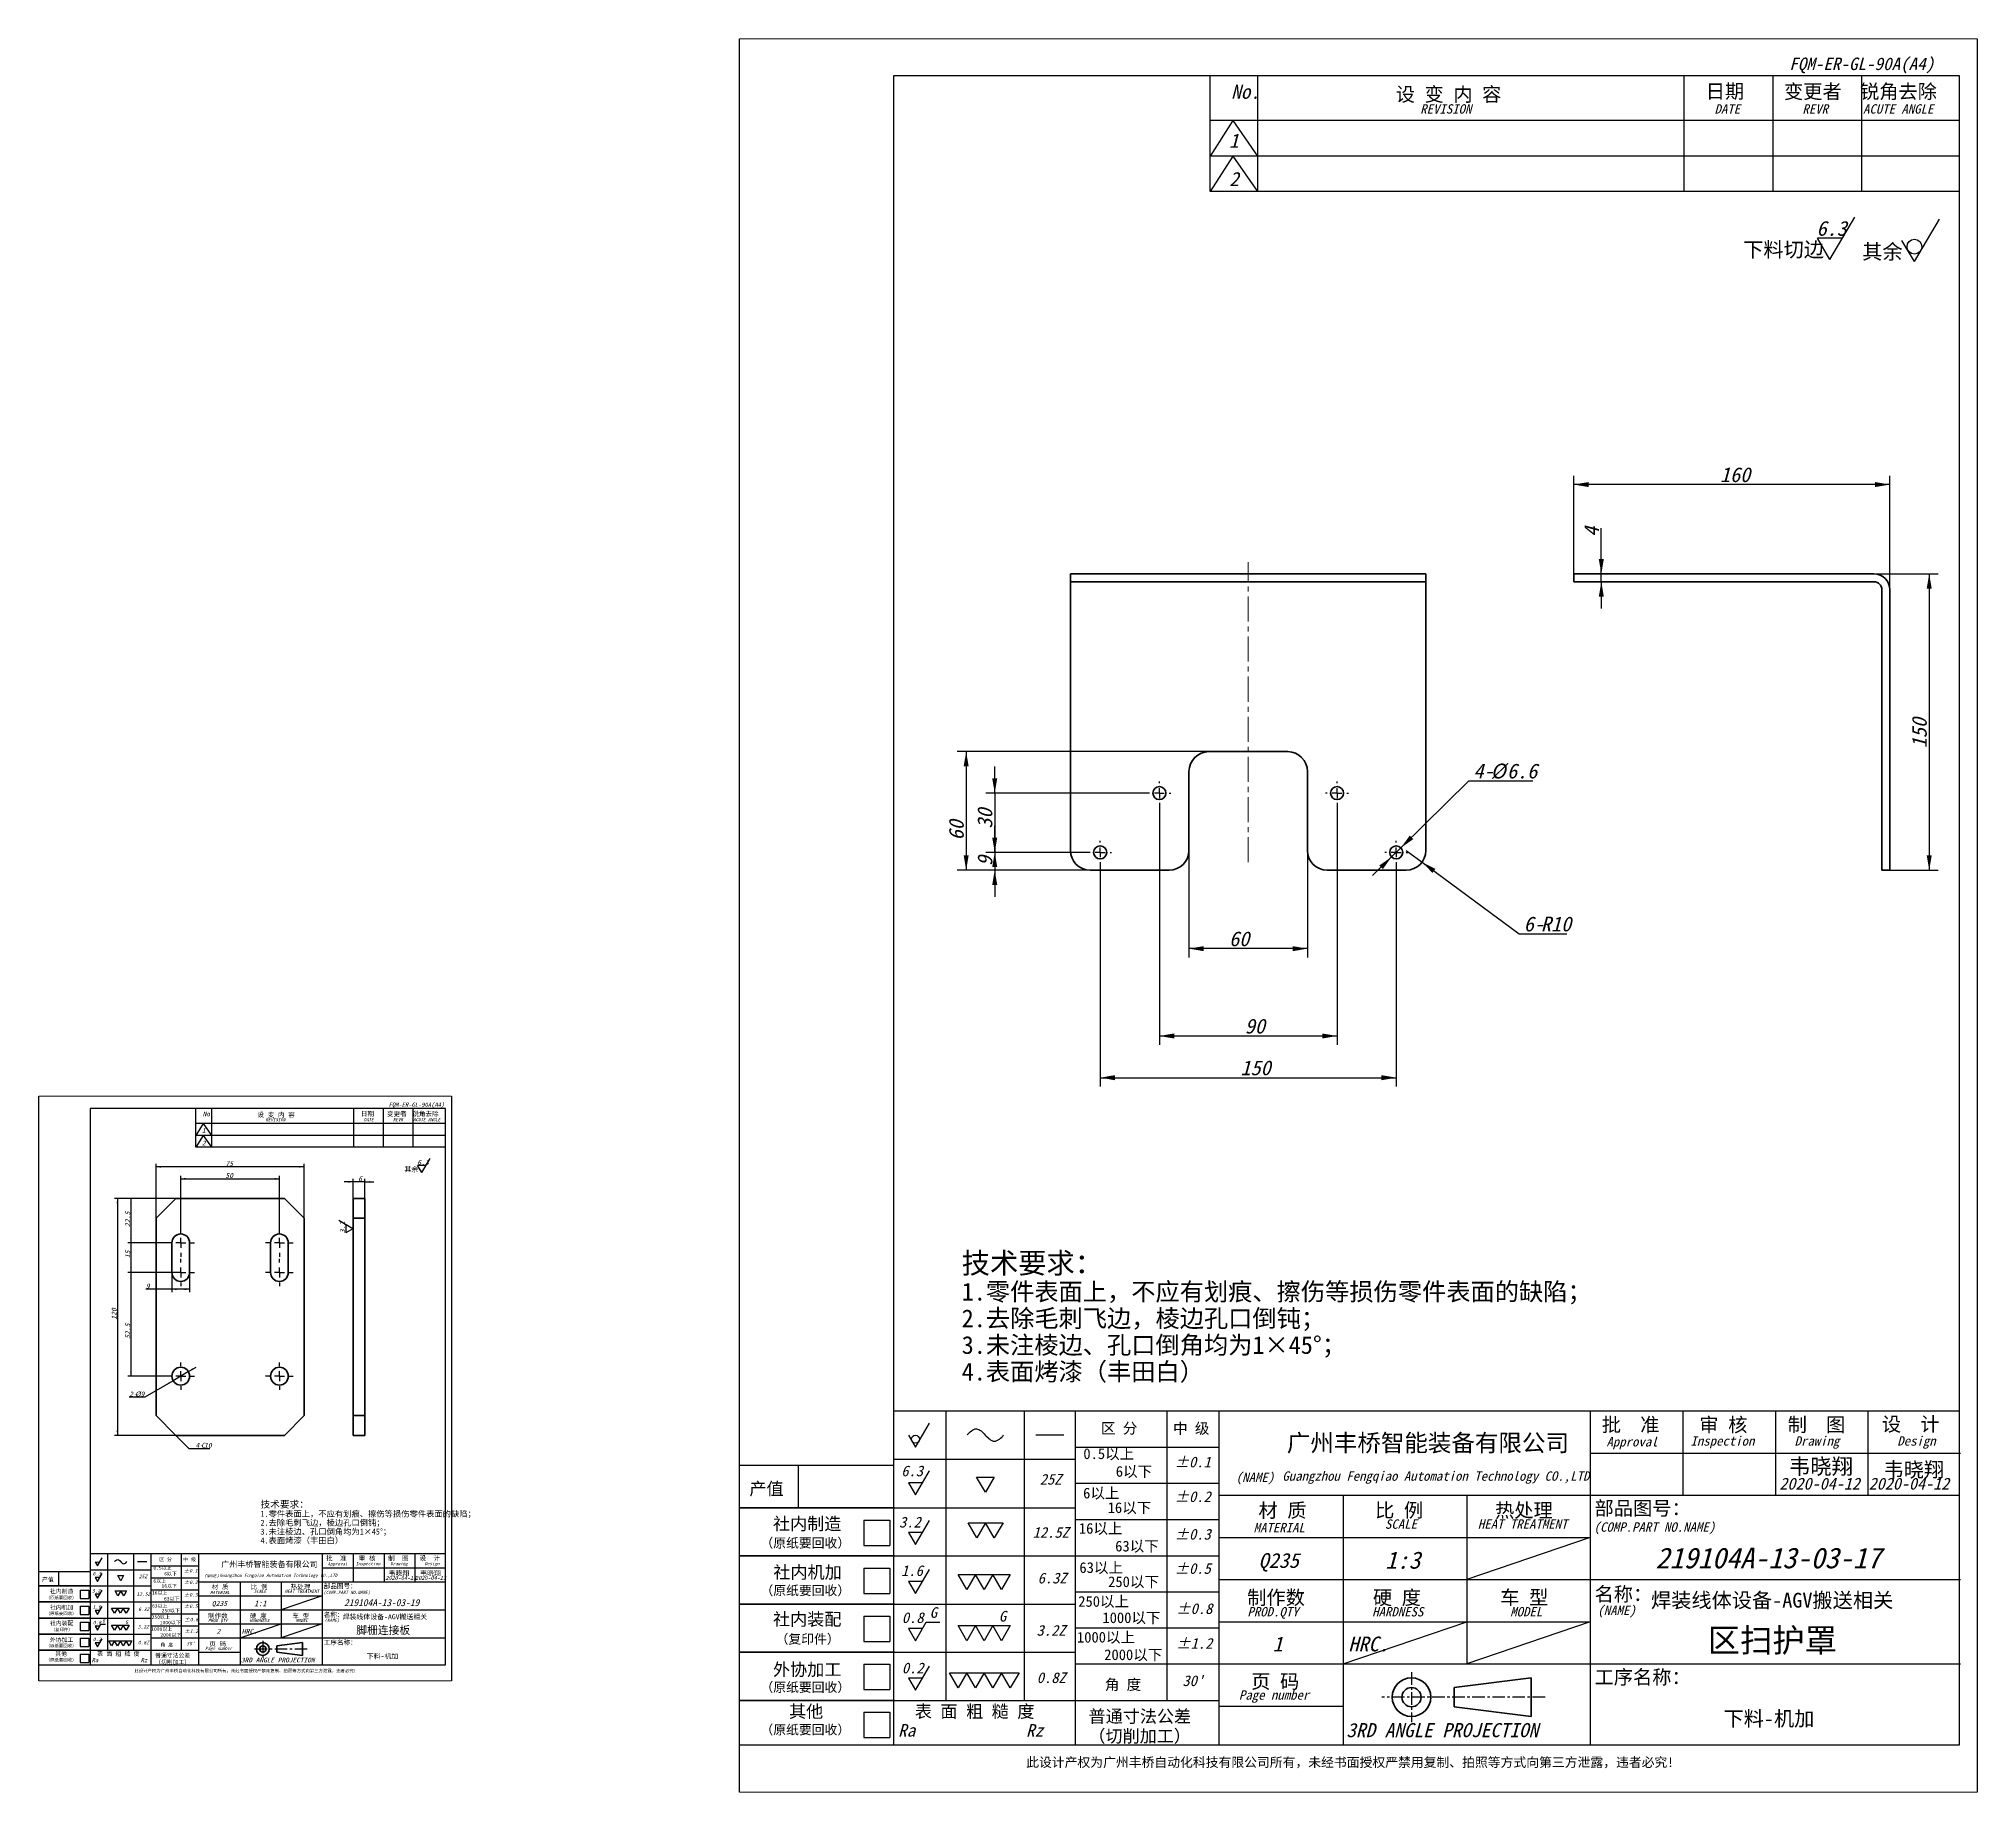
# Model space of a CAD drawing. Header units: millimetres. Extents: x -168473 to -148463, y 295526 to 306160.
# Drawn here: x -155947 to -154965, y 299227 to 300115 of the extents above; entities that cross this region are included whole.
import ezdxf

# ---------------------------------------------------------------- set-up
doc = ezdxf.new("R2010")
doc.units = ezdxf.units.MM
doc.linetypes.add('CENTER', pattern=[10.16, 6.35, -1.27, 1.27, -1.27])
doc.linetypes.add('CENTERX2', pattern=[20.32, 12.7, -2.54, 2.54, -2.54])
for name, color, linetype in [('SLD-0', 7, 'Continuous'), ('中心线层', 1, 'CENTERX2'), ('尺寸', 7, 'Continuous')]:
    doc.layers.add(name, color=color, linetype=linetype)
doc.layers.add('图框', color=7, linetype='Continuous', lineweight=20)
doc.layers.add('轮廓实线层', color=7, linetype='Continuous', lineweight=35)
doc.styles.add('SLDTEXTSTYLE0', font='')
doc.styles.add('SLDTEXTSTYLE1', font='')
doc.styles.add('SLDTEXTSTYLE2', font='')
doc.styles.add('SLDTEXTSTYLE3', font='')
doc.styles.get('SLDTEXTSTYLE0').set_extended_font_data('宋体')
doc.styles.get('SLDTEXTSTYLE1').set_extended_font_data('宋体', italic=True, bold=True)
doc.styles.get('SLDTEXTSTYLE2').set_extended_font_data('宋体')
doc.styles.get('SLDTEXTSTYLE3').set_extended_font_data('宋体', italic=True, bold=True)

msp = doc.modelspace()

# ---------------------------------------------------------------- texts
at = {"layer": 'SLD-0', "linetype": 'Continuous'}
for s, height, style, p in [('FQM-ER-GL-90A(A4)', 6.35, 'SLDTEXTSTYLE3', (-155059.927, 300098.723)), ('FQM-ER-GL-90A(A4)', 2.11667, 'SLDTEXTSTYLE3', (-155769.404, 299573.763)), ('韦晓翔', 7.9375, 'SLDTEXTSTYLE0', (-155060.077, 299387.591)), ('韦晓翔', 7.5, 'SLDTEXTSTYLE0', (-155012.136, 299386.179)), ('2020-04-12', 6, 'SLDTEXTSTYLE1', (-155064.935, 299379.839)), ('2020-04-12', 6, 'SLDTEXTSTYLE1', (-155019.686, 299379.839)), ('Q235', 7.5, 'SLDTEXTSTYLE1', (-155328.734, 299340.193)), ('219104A-13-03-17', 10.5, 'SLDTEXTSTYLE1', (-155127.706, 299339.957)), ('2020-04-13', 2, 'SLDTEXTSTYLE1', (-155771.073, 299334.135)), ('韦晓翔', 2.5, 'SLDTEXTSTYLE0', (-155769.441, 299336.248)), ('2020-04-13', 2, 'SLDTEXTSTYLE1', (-155755.99, 299334.135)), ('韦晓翔', 2.5, 'SLDTEXTSTYLE0', (-155753.474, 299336.248)), ('219104A-13-03-19', 3.5, 'SLDTEXTSTYLE1', (-155792.007, 299320.841)), ('焊装线体设备-AGV搬送相关', 7.5, 'SLDTEXTSTYLE0', (-155129.937, 299320.076)), ('Q235', 2.5, 'SLDTEXTSTYLE1', (-155859.006, 299320.92)), ('焊装线体设备-AGV搬送相关', 2.5, 'SLDTEXTSTYLE0', (-155792.74, 299314.214)), ('2', 2.5, 'SLDTEXTSTYLE1', (-155856.592, 299306.82)), ('HRC.', 2.5, 'SLDTEXTSTYLE1', (-155843.837, 299306.82)), ('脚栅连接板', 4, 'SLDTEXTSTYLE0', (-155785.794, 299306.662)), ('1', 7.5, 'SLDTEXTSTYLE1', (-155321.617, 299297.893)), ('HRC.', 7.5, 'SLDTEXTSTYLE1', (-155283.225, 299297.893)), ('区扫护罩', 12, 'SLDTEXTSTYLE0', (-155101.208, 299297.553)), ('下料-机加', 2.5, 'SLDTEXTSTYLE0', (-155780.499, 299294.233)), ('此设计产权为广州丰桥自动化科技有限公司所有，未经书面授权严禁用复制、拍照等方式向第三方泄露，违者必究!', 1.5875, 'SLDTEXTSTYLE2', (-155898.253, 299287.319)), ('下料-机加', 7.5, 'SLDTEXTSTYLE0', (-155093.212, 299260.134)), ('此设计产权为广州丰桥自动化科技有限公司所有，未经书面授权严禁用复制、拍照等方式向第三方泄露，违者必究!', 4.7625, 'SLDTEXTSTYLE2', (-155446.476, 299239.39))]:
    msp.add_text(s, height=height, dxfattribs=dict(at, style=style)).set_placement(p)
at = {"layer": 'SLD-0', "color": 0, "attachment_point": 1}
for s, insert, char_height, style in [('6.3', (-155046.087, 300022.311), 7.5, 'SLDTEXTSTYLE1'), ('下料切边', (-155083.236, 300011.598), 7.5, 'SLDTEXTSTYLE0'), ('其余', (-155022.953, 300010.503), 7.5, 'SLDTEXTSTYLE0'), ('其余', (-155761.448, 299543.289), 2.5, 'SLDTEXTSTYLE0'), ('6.3', (-155754.886, 299546.86), 2.5, 'SLDTEXTSTYLE1'), ('技术要求：', (-155479.134, 299499.825), 10.5, 'SLDTEXTSTYLE0'), ('1.零件表面上，不应有划痕、擦伤等损伤零件表面的缺陷；', (-155479.134, 299484.58), 9, 'SLDTEXTSTYLE0'), ('2.去除毛刺飞边，棱边孔口倒钝；', (-155479.134, 299471.08), 9, 'SLDTEXTSTYLE0'), ('3.未注棱边、孔口倒角均为1×45°；', (-155479.134, 299457.58), 9, 'SLDTEXTSTYLE0'), ('4.表面烤漆（丰田白）', (-155479.134, 299444.08), 9, 'SLDTEXTSTYLE0'), ('4-', (-155867.295, 299403.525), 2.5, 'SLDTEXTSTYLE1'), ('C', (-155864.385, 299403.525), 2.5, 'SLDTEXTSTYLE1'), ('10', (-155862.93, 299403.525), 2.5, 'SLDTEXTSTYLE1'), ('技术要求：', (-155834.337, 299374.146), 3.5, 'SLDTEXTSTYLE0'), ('2.去除毛刺飞边，棱边孔口倒钝；', (-155834.337, 299364.565), 3, 'SLDTEXTSTYLE0'), ('1.零件表面上，不应有划痕、擦伤等损伤零件表面的缺陷；', (-155834.337, 299369.065), 3, 'SLDTEXTSTYLE0'), ('4.表面烤漆（丰田白）', (-155834.337, 299355.565), 3, 'SLDTEXTSTYLE0'), ('3.未注棱边、孔口倒角均为1×45°；', (-155834.337, 299360.065), 3, 'SLDTEXTSTYLE0')]:
    msp.add_mtext(s, dxfattribs=dict(at, insert=insert, char_height=char_height, style=style))
at = {"layer": 'SLD-0', "attachment_point": 1, "style": 'SLDTEXTSTYLE1'}
for s, insert, char_height in [('160', (-155095.026, 299897.556), 7.5), ('4-', (-155219.914, 299747.502), 7.5), ('%%c', (-155211.185, 299747.502), 7.5), ('6.6', (-155202.892, 299747.502), 7.5), ('6-', (-155194.431, 299670.046), 7.5), ('R10', (-155185.702, 299670.046), 7.5), ('60', (-155343.663, 299662.523), 7.5), ('90', (-155335.731, 299618.294), 7.5), ('150', (-155337.913, 299597.175), 7.5), ('75', (-155852.128, 299546.195), 2.5), ('50', (-155852.128, 299540.195), 2.5), ('6', (-155784.82, 299538.562), 2.5), ('9', (-155892.424, 299484.203), 2.5), ('2-', (-155900.781, 299429.505), 2.5), ('%%c', (-155897.871, 299429.505), 2.5), ('9', (-155895.107, 299429.505), 2.5)]:
    msp.add_mtext(s, dxfattribs=dict(at, insert=insert, char_height=char_height))
at = {"layer": 'SLD-0', "attachment_point": 1, "rotation": 90, "style": 'SLDTEXTSTYLE1'}
for s, insert, char_height in [('4', (-155163.842, 299862.341), 7.5), ('150', (-154997.737, 299755.299), 7.5), ('60', (-155485.59, 299708.624), 7.5), ('30', (-155471.119, 299714.557), 7.5), ('9', (-155471.119, 299695.638), 7.5), ('22.5', (-155902.868, 299512.822), 2.5), ('15', (-155902.868, 299496.997), 2.5), ('120', (-155909.742, 299465.866), 2.5), ('52.5', (-155902.868, 299456.179), 2.5)]:
    msp.add_mtext(s, dxfattribs=dict(at, insert=insert, char_height=char_height))
at = {"layer": 'SLD-0', "color": 0, "insert": (-155794.039, 299509.717), "char_height": 2.5, "attachment_point": 1, "rotation": 90, "style": 'SLDTEXTSTYLE1'}
msp.add_mtext('3.2', dxfattribs=at)
at = {"layer": '尺寸', "linetype": 'Continuous'}
for s, height, style, p in [('No.', 7.1437, 'SLDTEXTSTYLE1', (-155342.618, 300084.18)), ('设 变 内 容', 7.1437, 'SLDTEXTSTYLE0', (-155259.284, 300082.902)), ('日期', 7.1437, 'SLDTEXTSTYLE0', (-155102.213, 300084.441)), ('变更者', 7.1437, 'SLDTEXTSTYLE0', (-155062.572, 300084.281)), ('锐角去除', 7.1437, 'SLDTEXTSTYLE0', (-155024.087, 300084.321)), ('REVISION', 4.7625, 'SLDTEXTSTYLE1', (-155246.849, 300076.681)), ('DATE', 4.7625, 'SLDTEXTSTYLE1', (-155097.757, 300076.681)), ('REVR', 4.7625, 'SLDTEXTSTYLE1', (-155053.232, 300076.681)), ('ACUTE ANGLE', 4.7625, 'SLDTEXTSTYLE1', (-155022.543, 300076.681)), ('1', 7.144, 'SLDTEXTSTYLE1', (-155343.707, 300059.374)), ('2', 7.144, 'SLDTEXTSTYLE1', (-155343.588, 300039.993)), ('No.', 2.3813, 'SLDTEXTSTYLE1', (-155863.634, 299568.915)), ('设 变 内 容', 2.3813, 'SLDTEXTSTYLE0', (-155835.856, 299568.49)), ('日期', 2.3813, 'SLDTEXTSTYLE0', (-155783.499, 299569.003)), ('变更者', 2.3813, 'SLDTEXTSTYLE0', (-155770.285, 299568.949)), ('锐角去除', 2.3813, 'SLDTEXTSTYLE0', (-155757.457, 299568.963)), ('1', 2.381, 'SLDTEXTSTYLE1', (-155863.997, 299560.647)), ('REVISION', 1.5875, 'SLDTEXTSTYLE1', (-155831.711, 299566.416)), ('DATE', 1.5875, 'SLDTEXTSTYLE1', (-155782.014, 299566.416)), ('REVR', 1.5875, 'SLDTEXTSTYLE1', (-155767.172, 299566.416)), ('ACUTE ANGLE', 1.5875, 'SLDTEXTSTYLE1', (-155756.942, 299566.416)), ('2', 2.381, 'SLDTEXTSTYLE1', (-155863.957, 299554.186)), ('批  准', 7.1437, 'SLDTEXTSTYLE0', (-155154.893, 299409.154)), ('审 核', 7.1437, 'SLDTEXTSTYLE0', (-155105.466, 299409.114)), ('制  图', 7.1437, 'SLDTEXTSTYLE0', (-155060.702, 299409.194)), ('设  计', 7.1437, 'SLDTEXTSTYLE0', (-155012.985, 299409.393)), ('广州丰桥智能装备有限公司', 8.73125, 'SLDTEXTSTYLE0', (-155314.427, 299399.143)), ('Approval', 4.7625, 'SLDTEXTSTYLE1', (-155152.526, 299401.681)), ('Inspection', 4.7625, 'SLDTEXTSTYLE1', (-155109.955, 299402.109)), ('Drawing', 4.7625, 'SLDTEXTSTYLE1', (-155057.203, 299402.109)), ('Design', 4.7625, 'SLDTEXTSTYLE1', (-155005.19, 299402.109)), ('6.3', 5.4, 'SLDTEXTSTYLE1', (-155509.721, 299386.597)), ('(NAME)', 4.7625, 'SLDTEXTSTYLE1', (-155340.271, 299383.71)), ('Guangzhou Fengqiao Automation Technology CO.,LTD', 4.7625, 'SLDTEXTSTYLE1', (-155316.687, 299384.322)), ('材 质', 7.1437, 'SLDTEXTSTYLE0', (-155328.798, 299365.765)), ('比 例', 7.1437, 'SLDTEXTSTYLE0', (-155269.679, 299365.845)), ('热处理', 7.1437, 'SLDTEXTSTYLE0', (-155208.93, 299365.805)), ('部品图号：', 7.1437, 'SLDTEXTSTYLE0', (-155158.549, 299366.85)), ('3.2', 5.4, 'SLDTEXTSTYLE1', (-155510.849, 299360.647)), ('SCALE', 4.7625, 'SLDTEXTSTYLE1', (-155264.711, 299359.989)), ('HEAT TREATMENT', 4.7625, 'SLDTEXTSTYLE1', (-155217.659, 299359.989)), ('(COMP.PART NO.NAME)', 4.7625, 'SLDTEXTSTYLE1', (-155158.991, 299358.49)), ('MATERIAL', 4.7625, 'SLDTEXTSTYLE1', (-155331.226, 299358.222)), ('广州丰桥智能装备有限公司', 2.91042, 'SLDTEXTSTYLE0', (-155854.237, 299340.57)), ('批  准', 2.3813, 'SLDTEXTSTYLE0', (-155801.059, 299343.907)), ('审 核', 2.3813, 'SLDTEXTSTYLE0', (-155784.584, 299343.894)), ('制  图', 2.3813, 'SLDTEXTSTYLE0', (-155769.662, 299343.92)), ('设  计', 2.3813, 'SLDTEXTSTYLE0', (-155753.757, 299343.987)), ('1:3', 8.7312, 'SLDTEXTSTYLE1', (-155264.584, 299339.755)), ('6.3', 1.8, 'SLDTEXTSTYLE1', (-155919.335, 299336.388)), ('(NAME)', 1.5875, 'SLDTEXTSTYLE1', (-155862.852, 299335.426)), ('Guangzhou Fengqiao Automation Technology CO.,LTD', 1.5875, 'SLDTEXTSTYLE1', (-155854.99, 299335.63)), ('Approval', 1.5875, 'SLDTEXTSTYLE1', (-155800.27, 299341.416)), ('Inspection', 1.5875, 'SLDTEXTSTYLE1', (-155786.08, 299341.559)), ('Drawing', 1.5875, 'SLDTEXTSTYLE1', (-155768.496, 299341.559)), ('Design', 1.5875, 'SLDTEXTSTYLE1', (-155751.158, 299341.559)), ('1.6', 5.4, 'SLDTEXTSTYLE1', (-155509.811, 299336.117)), ('3.2', 1.8, 'SLDTEXTSTYLE1', (-155919.711, 299327.738)), ('MATERIAL', 1.5875, 'SLDTEXTSTYLE1', (-155859.837, 299326.929)), ('材 质', 2.3813, 'SLDTEXTSTYLE0', (-155859.028, 299329.444)), ('比 例', 2.3813, 'SLDTEXTSTYLE0', (-155839.321, 299329.47)), ('SCALE', 1.5875, 'SLDTEXTSTYLE1', (-155837.665, 299327.519)), ('HEAT TREATMENT', 1.5875, 'SLDTEXTSTYLE1', (-155821.981, 299327.519)), ('热处理', 2.3813, 'SLDTEXTSTYLE0', (-155819.071, 299329.457)), ('部品图号：', 2.3813, 'SLDTEXTSTYLE0', (-155802.278, 299329.806)), ('(COMP.PART NO.NAME)', 1.5875, 'SLDTEXTSTYLE1', (-155802.425, 299327.019)), ('制作数', 7.1437, 'SLDTEXTSTYLE0', (-155334.509, 299321.604)), ('硬 度', 7.1437, 'SLDTEXTSTYLE0', (-155270.828, 299321.604)), ('车 型', 7.1437, 'SLDTEXTSTYLE0', (-155206.326, 299321.644)), ('名称：', 7.1437, 'SLDTEXTSTYLE0', (-155158.549, 299323.362)), ('1.6', 1.8, 'SLDTEXTSTYLE1', (-155919.365, 299319.561)), ('制作数', 2.3813, 'SLDTEXTSTYLE0', (-155860.931, 299314.724)), ('硬 度', 2.3813, 'SLDTEXTSTYLE0', (-155839.704, 299314.724)), ('1:1', 2.9104, 'SLDTEXTSTYLE1', (-155837.542, 299320.774)), ('车 型', 2.3813, 'SLDTEXTSTYLE0', (-155818.204, 299314.737)), ('名称：', 2.3813, 'SLDTEXTSTYLE0', (-155802.278, 299315.31)), ('(NAME)', 1.5875, 'SLDTEXTSTYLE1', (-155801.805, 299312.952)), ('0.8', 5.4, 'SLDTEXTSTYLE1', (-155509.453, 299312.283)), ('PROD.QTY', 4.7625, 'SLDTEXTSTYLE1', (-155334.393, 299315.598)), ('HARDNESS', 4.7625, 'SLDTEXTSTYLE1', (-155271.186, 299315.598)), ('MODEL', 4.7625, 'SLDTEXTSTYLE1', (-155201.262, 299315.598)), ('(NAME)', 4.7625, 'SLDTEXTSTYLE1', (-155157.131, 299316.291)), ('0.8', 1.8, 'SLDTEXTSTYLE1', (-155919.246, 299311.617)), ('0.2', 1.8, 'SLDTEXTSTYLE1', (-155919.236, 299303.123)), ('PROD.QTY', 1.5875, 'SLDTEXTSTYLE1', (-155860.893, 299312.721)), ('HARDNESS', 1.5875, 'SLDTEXTSTYLE1', (-155839.824, 299312.721)), ('MODEL', 1.5875, 'SLDTEXTSTYLE1', (-155816.515, 299312.721)), ('表 面 粗 糙 度', 2.1167, 'SLDTEXTSTYLE0', (-155917.049, 299295.637)), ('普通寸法公差', 2.1167, 'SLDTEXTSTYLE0', (-155887.721, 299294.81)), ('Page number', 1.5875, 'SLDTEXTSTYLE1', (-155862.321, 299298.667)), ('页 码', 2.3813, 'SLDTEXTSTYLE0', (-155860.253, 299300.573)), ('3RD ANGLE PROJECTION', 2.38125, 'SLDTEXTSTYLE1', (-155844.19, 299292.344)), ('工序名称：', 2.3813, 'SLDTEXTSTYLE0', (-155802.278, 299301.291)), ('Ra             Rz', 2.11667, 'SLDTEXTSTYLE1', (-155919.856, 299292.436)), ('（切削加工）', 2.1167, 'SLDTEXTSTYLE0', (-155887.75, 299291.469)), ('0.2', 5.4, 'SLDTEXTSTYLE1', (-155509.423, 299286.803)), ('页 码', 7.1437, 'SLDTEXTSTYLE0', (-155332.474, 299279.153)), ('工序名称：', 7.1437, 'SLDTEXTSTYLE0', (-155158.549, 299281.307)), ('Page number', 4.7625, 'SLDTEXTSTYLE1', (-155338.679, 299273.435)), ('表 面 粗 糙 度', 6.35, 'SLDTEXTSTYLE0', (-155502.864, 299264.344)), ('普通寸法公差', 6.35, 'SLDTEXTSTYLE0', (-155414.878, 299261.865)), ('Ra             Rz', 6.35, 'SLDTEXTSTYLE1', (-155511.283, 299254.742)), ('（切削加工）', 6.35, 'SLDTEXTSTYLE0', (-155414.967, 299251.839)), ('3RD ANGLE PROJECTION', 7.14375, 'SLDTEXTSTYLE1', (-155284.286, 299254.464))]:
    msp.add_text(s, height=height, dxfattribs=dict(at, style=style)).set_placement(p)
at = {"layer": '尺寸', "color": 7, "linetype": 'Continuous'}
for s, height, style, p in [('区 分', 5.4, 'SLDTEXTSTYLE0', (-155408.555, 299408.215)), ('中 级', 5.4, 'SLDTEXTSTYLE0', (-155372.046, 299408.125)), ('0.5以上', 5.4, 'SLDTEXTSTYLE0', (-155417.492, 299395.316)), ('±0.1', 5.4, 'SLDTEXTSTYLE1', (-155371.291, 299391.114)), ('产值', 6.35, 'SLDTEXTSTYLE0', (-155586.691, 299377.111)), ('25Z', 5.4, 'SLDTEXTSTYLE1', (-155439.55, 299382.358)), ('6以下', 5.4, 'SLDTEXTSTYLE0', (-155401.056, 299386.348)), ('6以上', 5.4, 'SLDTEXTSTYLE0', (-155417.616, 299375.389)), ('16以下', 5.4, 'SLDTEXTSTYLE0', (-155405.179, 299367.984)), ('±0.2', 5.4, 'SLDTEXTSTYLE1', (-155371.291, 299373.558)), ('社内制造', 6.35, 'SLDTEXTSTYLE0', (-155574.735, 299359.4)), ('16以上', 5.4, 'SLDTEXTSTYLE0', (-155419.754, 299357.487)), ('（原纸要回收）', 4.7625, 'SLDTEXTSTYLE0', (-155581.078, 299350.45)), ('12.5Z', 5.4, 'SLDTEXTSTYLE1', (-155443.175, 299355.453)), ('63以下', 5.4, 'SLDTEXTSTYLE0', (-155401.369, 299348.52)), ('±0.3', 5.4, 'SLDTEXTSTYLE1', (-155371.291, 299354.531)), ('区 分', 1.8, 'SLDTEXTSTYLE0', (-155885.613, 299343.594)), ('中 级', 1.8, 'SLDTEXTSTYLE0', (-155873.443, 299343.564)), ('产值', 2.1167, 'SLDTEXTSTYLE0', (-155944.992, 299333.226)), ('25Z', 1.8, 'SLDTEXTSTYLE1', (-155895.945, 299334.975)), ('6以上', 1.8, 'SLDTEXTSTYLE0', (-155888.634, 299332.652)), ('0.5以上', 1.8, 'SLDTEXTSTYLE0', (-155888.592, 299339.294)), ('6以下', 1.8, 'SLDTEXTSTYLE0', (-155883.114, 299336.305)), ('±0.1', 1.8, 'SLDTEXTSTYLE1', (-155873.192, 299337.893)), ('±0.2', 1.8, 'SLDTEXTSTYLE1', (-155873.192, 299332.042)), ('社内机加', 6.35, 'SLDTEXTSTYLE0', (-155574.558, 299334.835)), ('6.3Z', 5.4, 'SLDTEXTSTYLE1', (-155440.645, 299332.32)), ('63以上', 5.4, 'SLDTEXTSTYLE0', (-155419.497, 299337.656)), ('250以下', 5.4, 'SLDTEXTSTYLE0', (-155404.939, 299330.488)), ('±0.5', 5.4, 'SLDTEXTSTYLE1', (-155371.291, 299337.176)), ('（原纸要回收）', 1.5875, 'SLDTEXTSTYLE0', (-155943.121, 299324.339)), ('社内制造', 2.1167, 'SLDTEXTSTYLE0', (-155941.007, 299327.322)), ('12.5Z', 1.8, 'SLDTEXTSTYLE1', (-155897.153, 299326.006)), ('16以上', 1.8, 'SLDTEXTSTYLE0', (-155889.346, 299326.685)), ('16以下', 1.8, 'SLDTEXTSTYLE0', (-155884.488, 299330.184)), ('63以下', 1.8, 'SLDTEXTSTYLE0', (-155883.218, 299323.695)), ('±0.3', 1.8, 'SLDTEXTSTYLE1', (-155873.192, 299325.699)), ('（原纸要回收）', 4.7625, 'SLDTEXTSTYLE0', (-155581.078, 299326.391)), ('250以上', 5.4, 'SLDTEXTSTYLE0', (-155420.088, 299320.517)), ('（原纸要回收）', 1.5875, 'SLDTEXTSTYLE0', (-155943.121, 299316.319)), ('社内机加', 2.1167, 'SLDTEXTSTYLE0', (-155940.947, 299319.134)), ('6.3Z', 1.8, 'SLDTEXTSTYLE1', (-155896.31, 299318.296)), ('250以上', 1.8, 'SLDTEXTSTYLE0', (-155889.458, 299314.361)), ('63以上', 1.8, 'SLDTEXTSTYLE0', (-155889.261, 299320.074)), ('250以下', 1.8, 'SLDTEXTSTYLE0', (-155884.408, 299317.685)), ('±0.5', 1.8, 'SLDTEXTSTYLE1', (-155873.192, 299319.914)), ('±0.8', 1.8, 'SLDTEXTSTYLE1', (-155872.923, 299313.14)), ('社内装配', 6.35, 'SLDTEXTSTYLE0', (-155574.717, 299311.036)), ('G', 5.4, 'SLDTEXTSTYLE1', (-155495.322, 299314.896)), ('G', 5.4, 'SLDTEXTSTYLE1', (-155460.313, 299313.013)), ('1000以下', 5.4, 'SLDTEXTSTYLE0', (-155407.835, 299312.259)), ('±0.8', 5.4, 'SLDTEXTSTYLE1', (-155370.485, 299316.855)), ('社内装配', 2.1167, 'SLDTEXTSTYLE0', (-155941.001, 299311.201)), ('外协加工', 2.1167, 'SLDTEXTSTYLE0', (-155941.001, 299302.708)), ('（复印件）', 1.5875, 'SLDTEXTSTYLE0', (-155940.569, 299308.129)), ('G', 1.8, 'SLDTEXTSTYLE1', (-155914.536, 299312.487)), ('G', 1.8, 'SLDTEXTSTYLE1', (-155902.866, 299311.86)), ('3.2Z', 1.8, 'SLDTEXTSTYLE1', (-155896.489, 299309.468)), ('1000以上', 1.8, 'SLDTEXTSTYLE0', (-155889.674, 299308.316)), ('1000以下', 1.8, 'SLDTEXTSTYLE0', (-155885.373, 299311.609)), ('2000以下', 1.8, 'SLDTEXTSTYLE0', (-155885.069, 299305.359)), ('±1.2', 1.8, 'SLDTEXTSTYLE1', (-155872.923, 299307.277)), ('（复印件）', 4.7625, 'SLDTEXTSTYLE0', (-155573.424, 299301.819)), ('3.2Z', 5.4, 'SLDTEXTSTYLE1', (-155441.181, 299305.838)), ('1000以上', 5.4, 'SLDTEXTSTYLE0', (-155420.739, 299302.381)), ('±1.2', 5.4, 'SLDTEXTSTYLE1', (-155370.485, 299299.264)), ('（原纸要回收）', 1.5875, 'SLDTEXTSTYLE0', (-155943.121, 299299.987)), ('其他', 2.1167, 'SLDTEXTSTYLE0', (-155938.295, 299295.637)), ('0.8Z', 1.8, 'SLDTEXTSTYLE1', (-155896.459, 299301.481)), ('角 度', 1.8, 'SLDTEXTSTYLE0', (-155884.966, 299300.322)), ("30'", 1.8, 'SLDTEXTSTYLE1', (-155871.866, 299300.971)), ('2000以下', 5.4, 'SLDTEXTSTYLE0', (-155406.922, 299293.51)), ('（原纸要回收）', 1.5875, 'SLDTEXTSTYLE0', (-155943.121, 299292.815)), ('外协加工', 6.35, 'SLDTEXTSTYLE0', (-155574.717, 299285.556)), ('0.8Z', 5.4, 'SLDTEXTSTYLE1', (-155441.091, 299281.878)), ("30'", 5.4, 'SLDTEXTSTYLE1', (-155367.314, 299280.347)), ('（原纸要回收）', 4.7625, 'SLDTEXTSTYLE0', (-155581.078, 299277.393)), ('角 度', 5.4, 'SLDTEXTSTYLE0', (-155406.614, 299278.4)), ('其他', 6.35, 'SLDTEXTSTYLE0', (-155566.602, 299264.344)), ('（原纸要回收）', 4.7625, 'SLDTEXTSTYLE0', (-155581.078, 299255.88))]:
    msp.add_text(s, height=height, dxfattribs=dict(at, style=style)).set_placement(p)

# ---------------------------------------------------------------- linework, layer by layer
at = {"color": 7, "linetype": 'Continuous', "lineweight": 35}
for p, q in [((-155423.987, 299839.567), (-155423.987, 299843.567)), ((-155423.987, 299843.567), (-155413.987, 299843.567)), ((-155413.987, 299839.567), (-155423.987, 299839.567)), ((-155423.987, 299835.567), (-155423.987, 299839.567)), ((-155423.987, 299703.567), (-155423.987, 299835.567)), ((-155253.987, 299843.567), (-155413.987, 299843.567)), ((-155253.987, 299839.567), (-155413.987, 299839.567)), ((-155253.987, 299843.567), (-155243.987, 299843.567)), ((-155243.987, 299839.567), (-155253.987, 299839.567)), ((-155243.987, 299843.567), (-155243.987, 299839.567)), ((-155243.987, 299835.567), (-155243.987, 299839.567)), ((-155243.987, 299703.567), (-155243.987, 299835.567)), ((-155168.986, 299839.567), (-155168.986, 299843.567)), ((-155168.986, 299843.567), (-155158.986, 299843.567)), ((-155158.986, 299839.567), (-155168.986, 299839.567)), ((-155016.986, 299843.567), (-155158.986, 299843.567)), ((-155016.986, 299839.567), (-155158.986, 299839.567)), ((-155012.986, 299703.567), (-155012.986, 299835.567)), ((-155008.986, 299703.567), (-155008.986, 299835.567)), ((-155313.987, 299753.567), (-155353.987, 299753.567)), ((-155363.987, 299743.567), (-155363.987, 299703.567)), ((-155303.987, 299703.567), (-155303.987, 299743.567)), ((-155012.986, 299693.567), (-155012.986, 299703.567)), ((-155008.986, 299703.567), (-155008.986, 299693.567)), ((-155373.987, 299693.567), (-155413.987, 299693.567)), ((-155253.987, 299693.567), (-155293.987, 299693.567)), ((-155008.986, 299693.567), (-155012.986, 299693.567)), ((-155877.24, 299527.286), (-155887.24, 299517.286)), ((-155822.24, 299527.286), (-155877.24, 299527.286)), ((-155812.24, 299517.286), (-155822.24, 299527.286)), ((-155787.425, 299527.286), (-155781.425, 299527.286)), ((-155787.425, 299517.286), (-155787.425, 299527.286)), ((-155781.425, 299527.286), (-155781.425, 299517.286)), ((-155887.24, 299517.286), (-155887.24, 299417.286)), ((-155812.24, 299417.286), (-155812.24, 299517.286)), ((-155781.425, 299517.286), (-155787.425, 299517.286)), ((-155787.425, 299417.286), (-155787.425, 299517.286)), ((-155781.425, 299417.286), (-155781.425, 299517.286)), ((-155879.24, 299504.786), (-155879.24, 299489.786)), ((-155870.24, 299489.786), (-155870.24, 299504.786)), ((-155829.24, 299504.786), (-155829.24, 299489.786)), ((-155820.24, 299489.786), (-155820.24, 299504.786)), ((-155887.24, 299417.286), (-155877.24, 299407.286)), ((-155822.24, 299407.286), (-155812.24, 299417.286)), ((-155787.425, 299417.286), (-155781.425, 299417.286)), ((-155787.425, 299407.286), (-155787.425, 299417.286)), ((-155781.425, 299417.286), (-155781.425, 299407.286)), ((-155877.24, 299407.286), (-155822.24, 299407.286)), ((-155781.425, 299407.286), (-155787.425, 299407.286))]:
    msp.add_line(p, q, dxfattribs=at)
for centre, radius in [((-155378.987, 299732.567), 3.3), ((-155288.987, 299732.567), 3.3), ((-155408.987, 299702.567), 3.3), ((-155258.987, 299702.567), 3.3), ((-155874.74, 299437.286), 4.5), ((-155824.74, 299437.286), 4.5)]:
    msp.add_circle(centre, radius, dxfattribs=at)
for centre, radius, start, end in [((-155016.986, 299835.567), 8, 0, 90), ((-155016.986, 299835.567), 4, 0, 90), ((-155353.987, 299743.567), 10, 90, 180), ((-155313.987, 299743.567), 10, 0, 90), ((-155413.987, 299703.567), 10, 180, 270), ((-155373.987, 299703.567), 10, 270, 0), ((-155293.987, 299703.567), 10, 180, 270), ((-155253.987, 299703.567), 10, 270, 0), ((-155874.74, 299504.786), 4.5, 0, 180), ((-155824.74, 299504.786), 4.5, 0, 180), ((-155874.74, 299489.786), 4.5, 180, 0), ((-155824.74, 299489.786), 4.5, 180, 0)]:
    msp.add_arc(centre, radius, start, end, dxfattribs=at)
at = {"layer": 'SLD-0'}
for p, q in [((-155591.687, 299226.584), (-155591.687, 300114.584)), ((-154964.687, 300114.584), (-154964.7, 299226.584)), ((-155353.237, 300037.162), (-155353.237, 300095.828)), ((-155329.237, 300095.828), (-155329.237, 300037.162)), ((-155113.236, 300095.828), (-155113.236, 300037.162)), ((-155068.236, 300095.828), (-155068.236, 300037.162)), ((-155023.236, 300095.828), (-155023.236, 300037.162)), ((-154973.7, 300073.162), (-155353.237, 300073.162)), ((-155341.714, 300073.162), (-155353.237, 300055.162)), ((-155341.714, 300073.162), (-155329.236, 300055.162)), ((-154973.7, 300055.162), (-155353.237, 300055.162)), ((-155341.714, 300055.162), (-155353.237, 300037.162)), ((-155341.714, 300055.162), (-155329.237, 300037.162)), ((-154973.7, 300037.162), (-155353.237, 300037.162)), ((-155168.986, 299843.567), (-155168.986, 299893.329)), ((-155008.986, 299888.829), (-155168.986, 299888.829)), ((-155008.986, 299835.567), (-155008.986, 299893.329)), ((-155155.114, 299843.567), (-155155.114, 299866.706)), ((-155155.114, 299839.567), (-155155.114, 299843.567)), ((-155155.114, 299839.567), (-155155.114, 299826.067)), ((-155016.986, 299843.567), (-154984.509, 299843.567)), ((-154989.009, 299843.567), (-154989.009, 299693.567)), ((-155353.987, 299753.567), (-155481.363, 299753.567)), ((-155476.863, 299753.567), (-155476.863, 299693.567)), ((-155462.392, 299732.567), (-155462.392, 299746.067)), ((-155256.634, 299704.881), (-155222.164, 299738.775)), ((-155222.164, 299738.775), (-155189.799, 299738.775)), ((-155384.787, 299732.567), (-155466.892, 299732.567)), ((-155462.392, 299732.567), (-155462.392, 299702.567)), ((-155378.987, 299726.767), (-155378.987, 299605.067)), ((-155288.987, 299726.767), (-155288.987, 299605.067)), ((-155462.392, 299702.567), (-155462.392, 299716.067)), ((-155414.787, 299702.567), (-155466.892, 299702.567)), ((-155414.787, 299702.567), (-155466.892, 299702.567)), ((-155462.392, 299702.567), (-155462.392, 299693.567)), ((-155462.392, 299702.567), (-155462.392, 299689.067)), ((-155363.987, 299703.567), (-155363.987, 299649.296)), ((-155303.987, 299703.567), (-155303.987, 299649.296)), ((-155261.34, 299700.253), (-155270.966, 299690.788)), ((-155261.34, 299700.253), (-155256.634, 299704.881)), ((-155253.987, 299703.567), (-155245.938, 299697.633)), ((-155245.938, 299697.633), (-155196.681, 299661.319)), ((-155413.987, 299693.567), (-155481.363, 299693.567)), ((-155413.987, 299693.567), (-155466.892, 299693.567)), ((-155462.392, 299693.567), (-155462.392, 299680.067)), ((-155408.987, 299696.767), (-155408.987, 299583.948)), ((-155258.987, 299696.767), (-155258.987, 299583.948)), ((-155008.986, 299693.567), (-154984.509, 299693.567)), ((-155196.681, 299661.319), (-155172.608, 299661.319)), ((-155303.987, 299653.796), (-155363.987, 299653.796)), ((-155378.987, 299609.567), (-155288.987, 299609.567)), ((-155408.987, 299588.448), (-155258.987, 299588.448)), ((-155946.657, 299283.05), (-155946.657, 299579.05)), ((-155867.174, 299553.243), (-155867.174, 299572.798)), ((-155859.174, 299572.798), (-155859.174, 299553.243)), ((-155787.174, 299572.798), (-155787.174, 299553.243)), ((-155772.174, 299572.798), (-155772.174, 299553.243)), ((-155757.174, 299572.798), (-155757.174, 299553.243)), ((-155737.657, 299579.05), (-155737.662, 299283.05)), ((-155740.661, 299565.243), (-155867.174, 299565.243)), ((-155863.333, 299565.243), (-155867.174, 299559.243)), ((-155863.333, 299565.243), (-155859.174, 299559.243)), ((-155740.661, 299559.243), (-155867.174, 299559.243)), ((-155863.333, 299559.243), (-155867.174, 299553.243)), ((-155740.661, 299553.243), (-155867.174, 299553.243)), ((-155863.333, 299559.243), (-155859.174, 299553.243)), ((-155887.24, 299517.286), (-155887.24, 299544.786)), ((-155812.24, 299543.286), (-155887.24, 299543.286)), ((-155812.24, 299517.286), (-155812.24, 299544.786)), ((-155874.74, 299511.786), (-155874.74, 299538.786)), ((-155874.74, 299537.286), (-155824.74, 299537.286)), ((-155824.74, 299511.786), (-155824.74, 299538.786)), ((-155787.425, 299535.653), (-155791.925, 299535.653)), ((-155787.425, 299527.286), (-155787.425, 299537.153)), ((-155781.425, 299535.653), (-155787.425, 299535.653)), ((-155781.425, 299527.286), (-155781.425, 299537.153)), ((-155781.425, 299535.653), (-155776.925, 299535.653)), ((-155877.24, 299527.286), (-155908.333, 299527.286)), ((-155906.833, 299527.286), (-155906.833, 299407.286)), ((-155877.24, 299527.286), (-155901.459, 299527.286)), ((-155899.959, 299527.286), (-155899.959, 299504.786)), ((-155881.74, 299504.786), (-155901.459, 299504.786)), ((-155879.24, 299504.786), (-155901.459, 299504.786)), ((-155899.959, 299504.786), (-155899.959, 299489.786)), ((-155874.74, 299489.786), (-155901.459, 299489.786)), ((-155879.24, 299489.786), (-155901.459, 299489.786)), ((-155899.959, 299489.786), (-155899.959, 299437.286)), ((-155879.24, 299481.294), (-155892.424, 299481.294)), ((-155879.24, 299489.786), (-155879.24, 299479.794)), ((-155870.24, 299481.294), (-155879.24, 299481.294)), ((-155870.24, 299489.786), (-155870.24, 299479.794)), ((-155881.74, 299437.286), (-155901.459, 299437.286)), ((-155878.618, 299435.003), (-155892.902, 299426.596)), ((-155870.862, 299439.569), (-155878.618, 299435.003)), ((-155870.862, 299439.569), (-155866.984, 299441.852)), ((-155892.902, 299426.596), (-155900.781, 299426.596)), ((-155877.24, 299407.286), (-155908.333, 299407.286)), ((-155591.687, 299392.293), (-155513.698, 299392.293)), ((-155561.906, 299392.293), (-155561.906, 299370.684)), ((-155513.134, 299370.684), (-155591.687, 299370.684)), ((-155528.705, 299364.288), (-155515.46, 299364.288)), ((-155528.705, 299364.288), (-155528.705, 299351.573)), ((-155515.46, 299364.288), (-155515.46, 299351.573)), ((-155348.954, 299355.596), (-155160.761, 299355.596)), ((-155160.761, 299355.596), (-155223.303, 299334.24)), ((-155513.134, 299346.277), (-155591.687, 299346.277)), ((-155528.705, 299351.573), (-155515.46, 299351.573)), ((-155946.657, 299338.287), (-155920.661, 299338.287)), ((-155936.73, 299338.287), (-155936.73, 299331.084)), ((-155528.705, 299339.988), (-155515.46, 299339.988)), ((-155528.705, 299339.988), (-155528.705, 299327.273)), ((-155515.46, 299339.988), (-155515.46, 299327.273)), ((-155348.954, 299334.24), (-154973.134, 299334.24)), ((-155920.473, 299331.084), (-155946.657, 299331.084)), ((-155925.663, 299328.952), (-155921.248, 299328.952)), ((-155925.663, 299328.952), (-155925.663, 299324.713)), ((-155925.663, 299324.713), (-155921.248, 299324.713)), ((-155921.248, 299328.952), (-155921.248, 299324.713)), ((-155865.746, 299326.054), (-155803.015, 299326.054)), ((-155803.015, 299326.054), (-155823.863, 299318.936)), ((-155528.705, 299327.273), (-155515.46, 299327.273)), ((-155920.473, 299322.948), (-155946.657, 299322.948)), ((-155920.473, 299314.812), (-155946.657, 299314.812)), ((-155925.663, 299320.852), (-155921.248, 299320.852)), ((-155925.663, 299320.852), (-155925.663, 299316.613)), ((-155925.663, 299316.613), (-155921.248, 299316.613)), ((-155921.248, 299320.852), (-155921.248, 299316.613)), ((-155865.746, 299318.936), (-155740.473, 299318.936)), ((-155513.134, 299321.871), (-155591.687, 299321.871)), ((-155528.705, 299315.688), (-155515.46, 299315.688)), ((-155528.705, 299315.688), (-155528.705, 299302.973)), ((-155515.46, 299315.688), (-155515.46, 299302.973)), ((-155920.473, 299306.677), (-155946.657, 299306.677)), ((-155925.663, 299312.752), (-155921.248, 299312.752)), ((-155925.663, 299312.752), (-155925.663, 299308.513)), ((-155925.663, 299308.513), (-155921.248, 299308.513)), ((-155925.663, 299304.652), (-155921.248, 299304.652)), ((-155925.663, 299304.652), (-155925.663, 299300.413)), ((-155921.248, 299312.752), (-155921.248, 299308.513)), ((-155921.248, 299304.652), (-155921.248, 299300.413)), ((-155865.746, 299311.817), (-155803.015, 299311.817)), ((-155844.71, 299304.698), (-155823.863, 299311.817)), ((-155803.015, 299311.817), (-155823.863, 299304.698)), ((-155348.954, 299312.884), (-155160.761, 299312.884)), ((-155285.846, 299291.528), (-155223.303, 299312.884)), ((-155160.761, 299312.884), (-155223.303, 299291.528)), ((-155920.473, 299298.541), (-155946.657, 299298.541)), ((-155925.663, 299300.413), (-155921.248, 299300.413)), ((-155925.663, 299296.552), (-155921.248, 299296.552)), ((-155925.663, 299296.552), (-155925.663, 299292.313)), ((-155921.248, 299296.552), (-155921.248, 299292.313)), ((-155865.746, 299297.58), (-155844.71, 299297.58)), ((-155513.134, 299297.464), (-155591.687, 299297.464)), ((-155528.705, 299302.973), (-155515.46, 299302.973)), ((-155925.663, 299292.313), (-155921.248, 299292.313)), ((-155528.705, 299291.388), (-155515.46, 299291.388)), ((-155528.705, 299291.388), (-155528.705, 299278.673)), ((-155515.46, 299291.388), (-155515.46, 299278.673)), ((-155528.705, 299278.673), (-155515.46, 299278.673)), ((-155513.134, 299273.057), (-155591.687, 299273.057)), ((-155528.705, 299267.088), (-155515.46, 299267.088)), ((-155528.705, 299267.088), (-155528.705, 299254.373)), ((-155515.46, 299267.088), (-155515.46, 299254.373)), ((-155348.954, 299270.172), (-155285.846, 299270.172)), ((-155528.705, 299254.373), (-155515.46, 299254.373))]:
    msp.add_line(p, q, dxfattribs=at)
at = {"layer": 'SLD-0', "color": 0}
for p, q in [((-155039.323, 300002.87), (-155026.682, 300024.298)), ((-154996.496, 300001.776), (-154983.856, 300023.204)), ((-155039.323, 300002.87), (-155045.643, 300013.584)), ((-155033.002, 300013.584), (-155045.643, 300013.584)), ((-154996.496, 300001.776), (-155002.816, 300012.49)), ((-155378.987, 299737.567), (-155378.987, 299738.367)), ((-155288.987, 299737.567), (-155288.987, 299738.367)), ((-155383.987, 299732.567), (-155384.787, 299732.567)), ((-155378.987, 299732.567), (-155381.487, 299732.567)), ((-155378.987, 299732.567), (-155378.987, 299735.067)), ((-155378.987, 299732.567), (-155378.987, 299730.067)), ((-155378.987, 299732.567), (-155376.487, 299732.567)), ((-155378.987, 299727.567), (-155378.987, 299726.767)), ((-155373.987, 299732.567), (-155373.187, 299732.567)), ((-155293.987, 299732.567), (-155294.787, 299732.567)), ((-155288.987, 299732.567), (-155291.487, 299732.567)), ((-155288.987, 299732.567), (-155288.987, 299735.067)), ((-155288.987, 299732.567), (-155288.987, 299730.067)), ((-155288.987, 299732.567), (-155286.487, 299732.567)), ((-155288.987, 299727.567), (-155288.987, 299726.767)), ((-155283.987, 299732.567), (-155283.187, 299732.567)), ((-155408.987, 299707.567), (-155408.987, 299708.367)), ((-155258.987, 299707.567), (-155258.987, 299708.367)), ((-155413.987, 299702.567), (-155414.787, 299702.567)), ((-155408.987, 299702.567), (-155411.487, 299702.567)), ((-155408.987, 299702.567), (-155408.987, 299705.067)), ((-155408.987, 299702.567), (-155408.987, 299700.067)), ((-155408.987, 299702.567), (-155406.487, 299702.567)), ((-155408.987, 299697.567), (-155408.987, 299696.767)), ((-155403.987, 299702.567), (-155403.187, 299702.567)), ((-155263.987, 299702.567), (-155264.787, 299702.567)), ((-155258.987, 299702.567), (-155261.487, 299702.567)), ((-155258.987, 299702.567), (-155258.987, 299705.067)), ((-155258.987, 299702.567), (-155258.987, 299700.067)), ((-155258.987, 299702.567), (-155256.487, 299702.567)), ((-155258.987, 299697.567), (-155258.987, 299696.767)), ((-155253.987, 299702.567), (-155253.187, 299702.567)), ((-155752.629, 299540.38), (-155754.736, 299543.951)), ((-155750.522, 299543.951), (-155754.736, 299543.951)), ((-155752.629, 299540.38), (-155748.415, 299547.522)), ((-155874.74, 299509.786), (-155874.74, 299511.786)), ((-155824.74, 299509.786), (-155824.74, 299511.786)), ((-155787.558, 299511.973), (-155794.701, 299516.187)), ((-155791.13, 299514.08), (-155791.13, 299509.867)), ((-155787.558, 299511.973), (-155791.13, 299509.867)), ((-155879.74, 299504.786), (-155881.74, 299504.786)), ((-155874.74, 299504.786), (-155877.24, 299504.786)), ((-155874.74, 299504.786), (-155874.74, 299507.286)), ((-155874.74, 299504.786), (-155874.74, 299502.286)), ((-155874.74, 299504.786), (-155872.24, 299504.786)), ((-155869.74, 299504.786), (-155867.74, 299504.786)), ((-155829.74, 299504.786), (-155831.74, 299504.786)), ((-155824.74, 299504.786), (-155827.24, 299504.786)), ((-155824.74, 299504.786), (-155824.74, 299507.286)), ((-155824.74, 299504.786), (-155824.74, 299502.286)), ((-155824.74, 299504.786), (-155822.24, 299504.786)), ((-155819.74, 299504.786), (-155817.74, 299504.786)), ((-155874.74, 299499.786), (-155874.74, 299497.786)), ((-155874.74, 299494.786), (-155874.74, 299496.786)), ((-155874.74, 299489.786), (-155874.74, 299492.286)), ((-155824.74, 299499.786), (-155824.74, 299497.786)), ((-155824.74, 299494.786), (-155824.74, 299496.786)), ((-155824.74, 299489.786), (-155824.74, 299492.286)), ((-155879.74, 299489.786), (-155881.74, 299489.786)), ((-155874.74, 299489.786), (-155877.24, 299489.786)), ((-155874.74, 299489.786), (-155874.74, 299487.286)), ((-155874.74, 299489.786), (-155872.24, 299489.786)), ((-155874.74, 299484.786), (-155874.74, 299482.786)), ((-155869.74, 299489.786), (-155867.74, 299489.786)), ((-155829.74, 299489.786), (-155831.74, 299489.786)), ((-155824.74, 299489.786), (-155827.24, 299489.786)), ((-155824.74, 299489.786), (-155824.74, 299487.286)), ((-155824.74, 299489.786), (-155822.24, 299489.786)), ((-155824.74, 299484.786), (-155824.74, 299482.786)), ((-155819.74, 299489.786), (-155817.74, 299489.786)), ((-155874.74, 299442.286), (-155874.74, 299444.286)), ((-155824.74, 299442.286), (-155824.74, 299444.286)), ((-155879.74, 299437.286), (-155881.74, 299437.286)), ((-155874.74, 299437.286), (-155877.24, 299437.286)), ((-155874.74, 299437.286), (-155874.74, 299439.786)), ((-155874.74, 299437.286), (-155874.74, 299434.786)), ((-155874.74, 299437.286), (-155872.24, 299437.286)), ((-155874.74, 299432.286), (-155874.74, 299430.286)), ((-155869.74, 299437.286), (-155867.74, 299437.286)), ((-155829.74, 299437.286), (-155831.74, 299437.286)), ((-155824.74, 299437.286), (-155827.24, 299437.286)), ((-155824.74, 299437.286), (-155824.74, 299439.786)), ((-155824.74, 299437.286), (-155824.74, 299434.786)), ((-155824.74, 299437.286), (-155822.24, 299437.286)), ((-155824.74, 299432.286), (-155824.74, 299430.286)), ((-155819.74, 299437.286), (-155817.74, 299437.286)), ((-155877.24, 299407.286), (-155870.57, 299400.616)), ((-155870.57, 299400.616), (-155860.02, 299400.616))]:
    msp.add_line(p, q, dxfattribs=at)
at = {"layer": 'SLD-0', "linetype": 'CENTERX2', "lineweight": 18}
msp.add_line((-155333.987, 299697.567), (-155333.987, 299849.567), dxfattribs=at)
at = {"layer": 'SLD-0', "color": 0}
msp.add_circle((-154996.496, 300009.276), 3.75, dxfattribs=at)
at = {"layer": 'SLD-0'}
for points in [[(-155168.986, 299888.829), (-155161.486, 299887.554), (-155161.486, 299890.104)], [(-155008.986, 299888.829), (-155016.486, 299890.104), (-155016.486, 299887.554)], [(-155155.114, 299843.567), (-155153.839, 299851.067), (-155156.389, 299851.067)], [(-155155.114, 299839.567), (-155156.389, 299832.067), (-155153.839, 299832.067)], [(-154989.009, 299843.567), (-154990.284, 299836.067), (-154987.734, 299836.067)], [(-155476.863, 299753.567), (-155478.138, 299746.067), (-155475.588, 299746.067)], [(-155462.392, 299732.567), (-155461.117, 299740.067), (-155463.667, 299740.067)], [(-155462.392, 299702.567), (-155461.117, 299710.067), (-155463.667, 299710.067)], [(-155256.634, 299704.881), (-155250.392, 299709.23), (-155252.18, 299711.048)], [(-155476.863, 299693.567), (-155475.588, 299701.067), (-155478.138, 299701.067)], [(-155462.392, 299702.567), (-155463.667, 299695.067), (-155461.117, 299695.067)], [(-155261.34, 299700.253), (-155267.581, 299695.904), (-155265.794, 299694.085)], [(-155245.938, 299697.633), (-155240.658, 299692.156), (-155239.144, 299694.208)], [(-154989.009, 299693.567), (-154987.734, 299701.067), (-154990.284, 299701.067)], [(-155462.392, 299693.567), (-155463.667, 299686.067), (-155461.117, 299686.067)], [(-155363.987, 299653.796), (-155356.487, 299652.521), (-155356.487, 299655.071)], [(-155303.987, 299653.796), (-155311.487, 299655.071), (-155311.487, 299652.521)], [(-155378.987, 299609.567), (-155371.487, 299608.292), (-155371.487, 299610.842)], [(-155288.987, 299609.567), (-155296.487, 299610.842), (-155296.487, 299608.292)], [(-155408.987, 299588.448), (-155401.487, 299587.173), (-155401.487, 299589.723)], [(-155258.987, 299588.448), (-155266.487, 299589.723), (-155266.487, 299587.173)], [(-155887.24, 299543.286), (-155884.74, 299542.861), (-155884.74, 299543.711)], [(-155812.24, 299543.286), (-155814.74, 299543.711), (-155814.74, 299542.861)], [(-155874.74, 299537.286), (-155872.24, 299536.861), (-155872.24, 299537.711)], [(-155824.74, 299537.286), (-155827.24, 299537.711), (-155827.24, 299536.861)], [(-155787.425, 299535.653), (-155789.925, 299536.078), (-155789.925, 299535.228)], [(-155781.425, 299535.653), (-155778.925, 299535.228), (-155778.925, 299536.078)], [(-155906.833, 299527.286), (-155907.258, 299524.786), (-155906.408, 299524.786)], [(-155899.959, 299527.286), (-155900.384, 299524.786), (-155899.534, 299524.786)], [(-155899.959, 299504.786), (-155899.534, 299507.286), (-155900.384, 299507.286)], [(-155899.959, 299504.786), (-155900.384, 299502.286), (-155899.534, 299502.286)], [(-155899.959, 299489.786), (-155899.534, 299492.286), (-155900.384, 299492.286)], [(-155899.959, 299489.786), (-155900.384, 299487.286), (-155899.534, 299487.286)], [(-155879.24, 299481.294), (-155876.74, 299480.869), (-155876.74, 299481.719)], [(-155870.24, 299481.294), (-155872.74, 299481.719), (-155872.74, 299480.869)], [(-155899.959, 299437.286), (-155899.534, 299439.786), (-155900.384, 299439.786)], [(-155878.618, 299435.003), (-155880.988, 299434.102), (-155880.557, 299433.369)], [(-155870.862, 299439.569), (-155868.492, 299440.471), (-155868.923, 299441.203)], [(-155906.833, 299407.286), (-155906.408, 299409.786), (-155907.258, 299409.786)]]:
    msp.add_solid(points, dxfattribs=at)
at = {"layer": '中心线层', "linetype": 'CENTER'}
for p, q in [((-155810.642, 299299.097), (-155838.195, 299299.097)), ((-155833.188, 299303.302), (-155833.188, 299294.893)), ((-155251.28, 299287.339), (-155251.28, 299262.112)), ((-155183.64, 299274.725), (-155266.3, 299274.724))]:
    msp.add_line(p, q, dxfattribs=at)
at = {"layer": '图框'}
for p, q in [((-154964.687, 300114.584), (-155591.687, 300114.584)), ((-155737.657, 299579.05), (-155946.657, 299579.05)), ((-155946.657, 299283.05), (-155737.662, 299283.05)), ((-155591.687, 299226.584), (-154964.7, 299226.584))]:
    msp.add_line(p, q, dxfattribs=at)
at = {"layer": '图框', "lineweight": 25}
for p, q in [((-154973.7, 300095.828), (-155513.7, 300095.828)), ((-155513.7, 300095.828), (-155513.7, 299250.584)), ((-154973.7, 299250.584), (-154973.7, 300095.828)), ((-155740.661, 299572.798), (-155920.661, 299572.798)), ((-155920.661, 299572.798), (-155920.661, 299291.05)), ((-155740.661, 299291.05), (-155740.661, 299572.798)), ((-155946.657, 299291.05), (-155740.661, 299291.05)), ((-155591.687, 299250.584), (-154973.7, 299250.584))]:
    msp.add_line(p, q, dxfattribs=at)
at = {"layer": '尺寸', "color": 7, "linetype": 'Continuous'}
for p, q in [((-155513.697, 299419.672), (-155513.7, 299250.584)), ((-155487.202, 299419.664), (-155487.202, 299273.223)), ((-155447.541, 299419.664), (-155447.541, 299273.223)), ((-155421.609, 299419.664), (-155421.609, 299250.584)), ((-155375.139, 299419.664), (-155375.139, 299273.223)), ((-155348.951, 299419.672), (-155348.954, 299250.584)), ((-155348.951, 299419.672), (-155348.952, 299376.96)), ((-155441.575, 299407.62), (-155427.338, 299407.62)), ((-155513.134, 299395.257), (-155421.609, 299395.257)), ((-155421.609, 299401.359), (-155348.952, 299401.359)), ((-155421.609, 299383.054), (-155348.954, 299383.054)), ((-155591.687, 299370.684), (-155421.609, 299370.684)), ((-155421.609, 299364.749), (-155348.954, 299364.749)), ((-155920.661, 299347.413), (-155920.661, 299291.05)), ((-155911.829, 299347.41), (-155911.829, 299298.597)), ((-155898.608, 299347.41), (-155898.608, 299298.597)), ((-155889.964, 299347.41), (-155889.964, 299291.05)), ((-155874.475, 299347.41), (-155874.475, 299298.597)), ((-155865.745, 299347.413), (-155865.746, 299291.05)), ((-155865.745, 299347.413), (-155865.745, 299333.175)), ((-155591.687, 299346.277), (-155421.609, 299346.277)), ((-155421.609, 299346.277), (-155348.954, 299346.277)), ((-155920.473, 299339.275), (-155889.964, 299339.275)), ((-155896.62, 299343.395), (-155891.874, 299343.395)), ((-155889.964, 299341.308), (-155865.745, 299341.308)), ((-155889.964, 299335.207), (-155865.746, 299335.207)), ((-155946.657, 299331.084), (-155889.964, 299331.084)), ((-155889.964, 299329.105), (-155865.746, 299329.105)), ((-155421.609, 299328.138), (-155348.954, 299328.138)), ((-155946.657, 299322.948), (-155889.964, 299322.948)), ((-155946.657, 299314.812), (-155889.964, 299314.812)), ((-155889.964, 299322.948), (-155865.746, 299322.948)), ((-155889.964, 299316.902), (-155865.746, 299316.902)), ((-155591.687, 299321.871), (-155421.609, 299321.871)), ((-155946.657, 299306.677), (-155889.964, 299306.677)), ((-155889.964, 299310.8), (-155865.746, 299310.8)), ((-155889.964, 299304.698), (-155865.558, 299304.698)), ((-155421.609, 299309.833), (-155348.954, 299309.833)), ((-155946.657, 299298.541), (-155865.746, 299298.541)), ((-155920.473, 299298.541), (-155865.746, 299298.541)), ((-155591.687, 299297.464), (-155421.609, 299297.464)), ((-155920.661, 299291.05), (-155865.746, 299291.05)), ((-155421.609, 299291.528), (-155348.388, 299291.528)), ((-155591.687, 299273.057), (-155348.954, 299273.057)), ((-155513.134, 299273.057), (-155348.954, 299273.057)), ((-155513.7, 299250.584), (-155348.954, 299250.584))]:
    msp.add_line(p, q, dxfattribs=at)
at = {"layer": '尺寸'}
for p, q in [((-155513.697, 299419.672), (-155348.951, 299419.672)), ((-155502.554, 299401.268), (-155495.508, 299413.471)), ((-155348.951, 299419.672), (-154973.697, 299419.672)), ((-155160.761, 299419.664), (-155160.761, 299250.584)), ((-155113.854, 299419.664), (-155113.854, 299376.952)), ((-155066.947, 299419.664), (-155066.947, 299376.952)), ((-155020.041, 299419.664), (-155020.041, 299376.952)), ((-154973.7, 299250.584), (-154973.697, 299419.672)), ((-155506.076, 299407.369), (-155502.554, 299401.268)), ((-155160.761, 299398.308), (-154973.134, 299398.308)), ((-155499.031, 299383.296), (-155506.076, 299383.296)), ((-155506.076, 299383.296), (-155502.554, 299377.194)), ((-155502.554, 299377.194), (-155495.508, 299389.398)), ((-155467.151, 299378.592), (-155471.555, 299386.22)), ((-155471.555, 299386.22), (-155462.748, 299386.22)), ((-155462.748, 299386.22), (-155467.151, 299378.592)), ((-155348.952, 299376.96), (-154973.697, 299376.96)), ((-155285.846, 299376.952), (-155285.846, 299250.584)), ((-155223.303, 299376.952), (-155223.303, 299291.528)), ((-155502.554, 299352.041), (-155495.508, 299364.244)), ((-155499.031, 299358.143), (-155506.076, 299358.143)), ((-155506.076, 299358.143), (-155502.554, 299352.041)), ((-155471.408, 299355.428), (-155475.812, 299363.055)), ((-155475.812, 299363.055), (-155467.005, 299363.055)), ((-155467.005, 299363.055), (-155471.408, 299355.428)), ((-155467.005, 299363.055), (-155458.198, 299363.055)), ((-155462.601, 299355.428), (-155467.005, 299363.055)), ((-155458.198, 299363.055), (-155462.601, 299355.428)), ((-155920.661, 299347.413), (-155865.745, 299347.413)), ((-155916.946, 299341.278), (-155914.598, 299345.346)), ((-155865.745, 299347.413), (-155740.661, 299347.413)), ((-155803.015, 299347.41), (-155803.015, 299291.05)), ((-155787.38, 299347.41), (-155787.38, 299333.173)), ((-155771.744, 299347.41), (-155771.744, 299333.173)), ((-155756.108, 299347.41), (-155756.108, 299333.173)), ((-155740.661, 299291.05), (-155740.661, 299347.413)), ((-155918.12, 299343.312), (-155916.946, 299341.278)), ((-155915.772, 299335.287), (-155918.12, 299335.287)), ((-155918.12, 299335.287), (-155916.946, 299333.254)), ((-155916.946, 299333.254), (-155914.598, 299337.321)), ((-155905.145, 299333.72), (-155906.613, 299336.262)), ((-155906.613, 299336.262), (-155903.678, 299336.262)), ((-155903.678, 299336.262), (-155905.145, 299333.72)), ((-155803.015, 299340.292), (-155740.473, 299340.292)), ((-155502.554, 299327.173), (-155495.508, 299339.377)), ((-155476.513, 299329.279), (-155480.916, 299336.907)), ((-155480.916, 299336.907), (-155472.109, 299336.907)), ((-155472.109, 299336.907), (-155476.513, 299329.279)), ((-155472.109, 299336.907), (-155463.302, 299336.907)), ((-155467.706, 299329.279), (-155472.109, 299336.907)), ((-155463.302, 299336.907), (-155467.706, 299329.279)), ((-155458.899, 299329.279), (-155463.302, 299336.907)), ((-155463.302, 299336.907), (-155454.495, 299336.907)), ((-155454.495, 299336.907), (-155458.899, 299329.279)), ((-155915.772, 299326.903), (-155918.12, 299326.903)), ((-155918.12, 299326.903), (-155916.946, 299324.869)), ((-155916.946, 299324.869), (-155914.598, 299328.937)), ((-155906.564, 299325.998), (-155908.032, 299328.541)), ((-155908.032, 299328.541), (-155905.096, 299328.541)), ((-155905.096, 299328.541), (-155906.564, 299325.998)), ((-155905.096, 299328.541), (-155902.161, 299328.541)), ((-155903.629, 299325.998), (-155905.096, 299328.541)), ((-155902.161, 299328.541), (-155903.629, 299325.998)), ((-155865.745, 299333.175), (-155740.661, 299333.175)), ((-155844.71, 299333.173), (-155844.71, 299291.05)), ((-155823.863, 299333.173), (-155823.863, 299304.698)), ((-155499.031, 299333.275), (-155506.076, 299333.275)), ((-155506.076, 299333.275), (-155502.554, 299327.173)), ((-155915.772, 299318.614), (-155918.12, 299318.614)), ((-155918.12, 299318.614), (-155916.946, 299316.58)), ((-155916.946, 299316.58), (-155914.598, 299320.648)), ((-155908.266, 299317.282), (-155909.734, 299319.824)), ((-155909.734, 299319.824), (-155906.798, 299319.824)), ((-155906.798, 299319.824), (-155908.266, 299317.282)), ((-155906.798, 299319.824), (-155903.862, 299319.824)), ((-155905.33, 299317.282), (-155906.798, 299319.824)), ((-155903.862, 299319.824), (-155905.33, 299317.282)), ((-155902.394, 299317.282), (-155903.862, 299319.824)), ((-155903.862, 299319.824), (-155900.927, 299319.824)), ((-155900.927, 299319.824), (-155902.394, 299317.282)), ((-155915.772, 299310.665), (-155918.12, 299310.665)), ((-155918.12, 299310.665), (-155916.946, 299308.631)), ((-155916.946, 299308.631), (-155915.137, 299311.765)), ((-155915.137, 299311.765), (-155912.811, 299311.765)), ((-155908.266, 299308.631), (-155909.734, 299311.173)), ((-155909.734, 299311.173), (-155906.798, 299311.173)), ((-155906.798, 299311.173), (-155908.266, 299308.631)), ((-155906.798, 299311.173), (-155903.862, 299311.173)), ((-155905.33, 299308.631), (-155906.798, 299311.173)), ((-155903.862, 299311.173), (-155905.33, 299308.631)), ((-155902.394, 299308.631), (-155903.862, 299311.173)), ((-155903.862, 299311.173), (-155900.927, 299311.173)), ((-155900.927, 299311.173), (-155902.394, 299308.631)), ((-155865.558, 299304.698), (-155740.473, 299304.698)), ((-155499.031, 299309.428), (-155506.076, 299309.428)), ((-155506.076, 299309.428), (-155502.554, 299303.327)), ((-155502.554, 299303.327), (-155497.126, 299312.728)), ((-155497.126, 299312.728), (-155490.149, 299312.728)), ((-155476.513, 299303.327), (-155480.916, 299310.954)), ((-155480.916, 299310.954), (-155472.109, 299310.954)), ((-155472.109, 299310.954), (-155476.513, 299303.327)), ((-155472.109, 299310.954), (-155463.302, 299310.954)), ((-155467.706, 299303.327), (-155472.109, 299310.954)), ((-155463.302, 299310.954), (-155467.706, 299303.327)), ((-155458.899, 299303.327), (-155463.302, 299310.954)), ((-155463.302, 299310.954), (-155454.495, 299310.954)), ((-155454.495, 299310.954), (-155458.899, 299303.327)), ((-155915.772, 299302.299), (-155918.12, 299302.299)), ((-155918.12, 299302.299), (-155916.946, 299300.265)), ((-155916.946, 299300.265), (-155914.598, 299304.333)), ((-155909.734, 299300.667), (-155911.201, 299303.209)), ((-155911.201, 299303.209), (-155908.266, 299303.209)), ((-155908.266, 299303.209), (-155909.734, 299300.667)), ((-155908.266, 299303.209), (-155905.33, 299303.209)), ((-155906.798, 299300.667), (-155908.266, 299303.209)), ((-155905.33, 299303.209), (-155906.798, 299300.667)), ((-155903.862, 299300.667), (-155905.33, 299303.209)), ((-155905.33, 299303.209), (-155902.394, 299303.209)), ((-155902.394, 299303.209), (-155903.862, 299300.667)), ((-155900.927, 299300.667), (-155902.394, 299303.209)), ((-155902.394, 299303.209), (-155899.459, 299303.209)), ((-155899.459, 299303.209), (-155900.927, 299300.667)), ((-155865.746, 299291.05), (-155740.661, 299291.05)), ((-155502.554, 299278.228), (-155495.508, 299290.431)), ((-155480.916, 299279.435), (-155485.32, 299287.062)), ((-155485.32, 299287.062), (-155476.513, 299287.062)), ((-155476.513, 299287.062), (-155480.916, 299279.435)), ((-155476.513, 299287.062), (-155467.706, 299287.062)), ((-155472.109, 299279.435), (-155476.513, 299287.062)), ((-155467.706, 299287.062), (-155472.109, 299279.435)), ((-155463.302, 299279.435), (-155467.706, 299287.062)), ((-155467.706, 299287.062), (-155458.899, 299287.062)), ((-155458.899, 299287.062), (-155463.302, 299279.435)), ((-155454.495, 299279.435), (-155458.899, 299287.062)), ((-155458.899, 299287.062), (-155450.092, 299287.062)), ((-155450.092, 299287.062), (-155454.495, 299279.435)), ((-155348.388, 299291.528), (-154973.134, 299291.528)), ((-155499.031, 299284.329), (-155506.076, 299284.329)), ((-155506.076, 299284.329), (-155502.554, 299278.228)), ((-155348.954, 299250.584), (-154973.7, 299250.584))]:
    msp.add_line(p, q, dxfattribs=at)
for centre, radius in [((-155502.554, 299405.335), 2.034), ((-155916.946, 299342.634), 0.678)]:
    msp.add_circle(centre, radius, dxfattribs=at)
at = {"layer": '尺寸', "color": 7, "linetype": 'Continuous'}
for points in [[(-155476.382, 299407.519), (-155475.772, 299408.319), (-155474.438, 299409.67), (-155471.713, 299411.042), (-155469.047, 299409.593), (-155467.154, 299407.451), (-155465.25, 299405.311), (-155462.532, 299403.864), (-155459.794, 299405.335), (-155458.478, 299406.746), (-155457.878, 299407.578)], [(-155908.222, 299343.362), (-155908.019, 299343.629), (-155907.574, 299344.079), (-155906.666, 299344.536), (-155905.777, 299344.053), (-155905.146, 299343.339), (-155904.511, 299342.626), (-155903.606, 299342.143), (-155902.693, 299342.634), (-155902.254, 299343.104), (-155902.054, 299343.382)]]:
    msp.add_open_spline(points, degree=3, knots=[0, 0, 0, 0, 6.9640743, 13.2970752, 19.1216713, 26.1593704, 33.2716621, 39.1431944, 45.5778054, 52.677549, 52.677549, 52.677549, 52.677549], dxfattribs=at)
at = {"layer": '轮廓实线层'}
for p, q in [((-155826.003, 299300.724), (-155812.986, 299302.352)), ((-155826.003, 299297.47), (-155826.003, 299300.724)), ((-155812.986, 299295.843), (-155826.003, 299297.47)), ((-155812.986, 299302.352), (-155812.986, 299295.843)), ((-155229.725, 299279.607), (-155190.674, 299284.488)), ((-155229.725, 299269.844), (-155229.725, 299279.607)), ((-155190.674, 299284.488), (-155190.674, 299264.963)), ((-155190.674, 299264.963), (-155229.725, 299269.844))]:
    msp.add_line(p, q, dxfattribs=at)
for centre, radius in [((-155833.188, 299299.097), 3.254), ((-155833.188, 299299.097), 1.627), ((-155251.28, 299274.725), 9.763), ((-155251.28, 299274.725), 4.881)]:
    msp.add_arc(centre, radius, 0, 359.989383, dxfattribs=at)

msp.set_redraw_order([(e.dxf.handle, doc.entitydb.next_handle()) for e in msp.query("TEXT MTEXT ATTDEF DIMENSION ARC_DIMENSION")])  # texts and dimensions are drawn at this point

doc.saveas('drawing.dxf')
